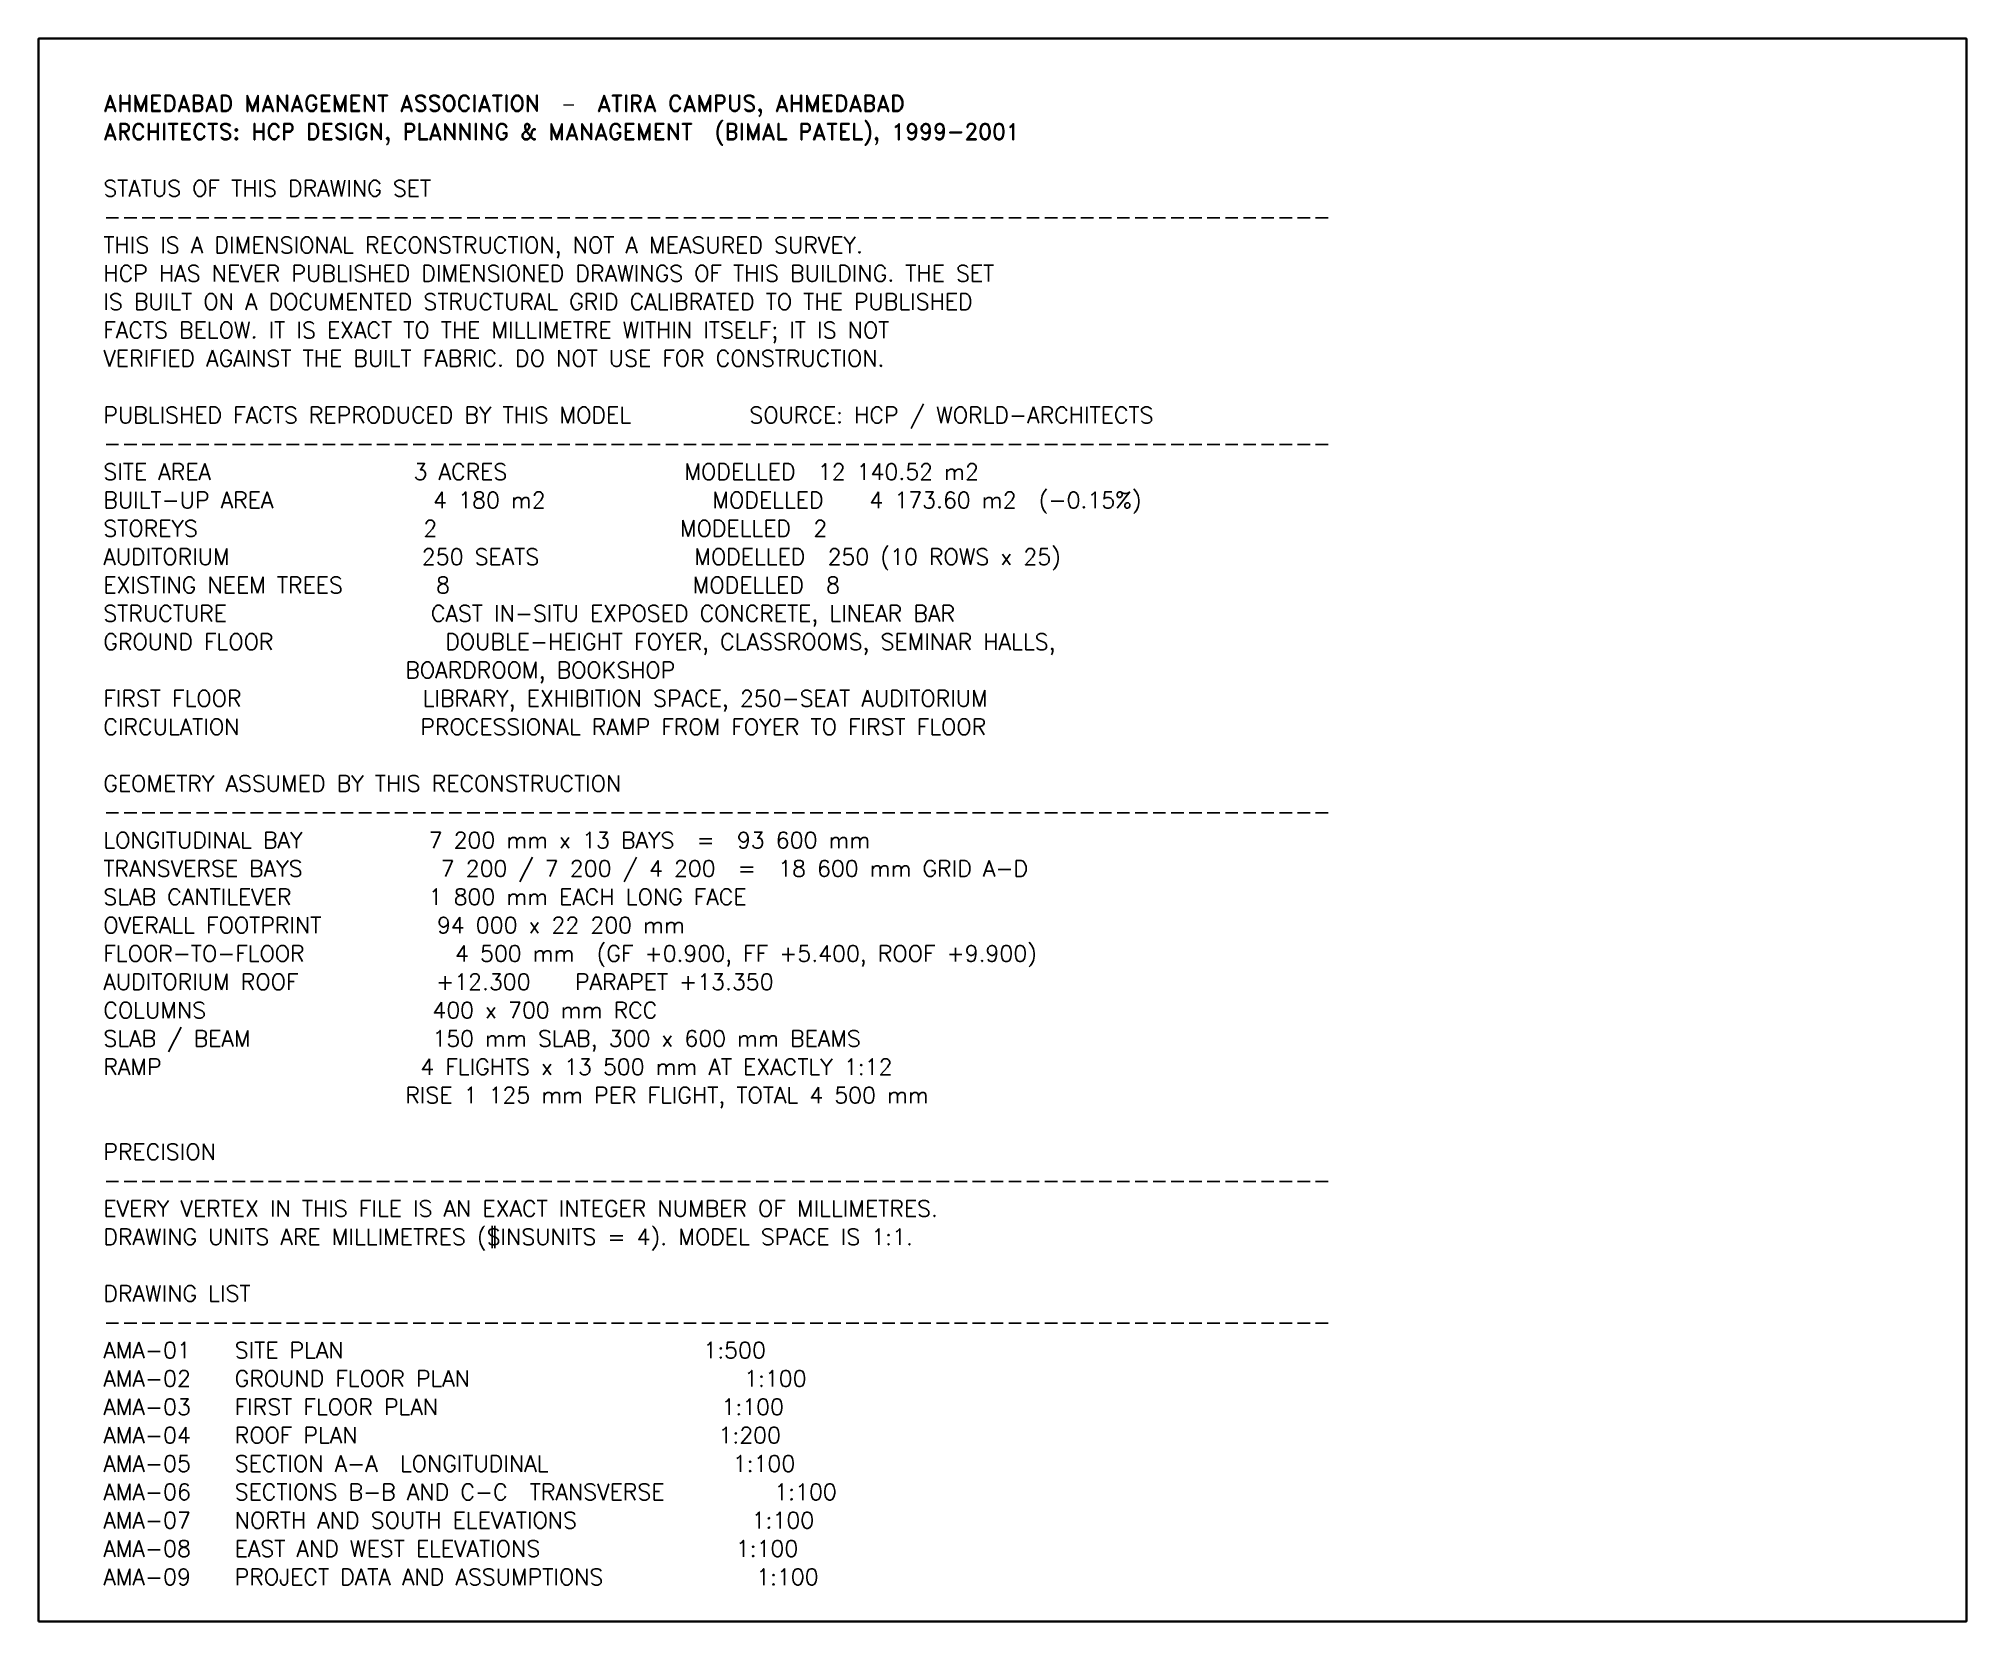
# Model space of a CAD drawing. Header units: millimetres. Extents: x -33945 to 191000, y -348875 to 205218.
# Drawn here: x 143400 to 191000, y -17500 to 21600 of the extents above; entities that cross this region are included whole.
import ezdxf
from ezdxf.enums import TextEntityAlignment as Align

# ---------------------------------------------------------------- set-up
doc = ezdxf.new("R2010")
doc.units = ezdxf.units.MM
doc.header["$LTSCALE"] = 50
doc.layers.add('A-ANNO-TEXT', color=7, linetype='Continuous', lineweight=18)
doc.layers.add('A-ANNO-TTLB', color=7, linetype='Continuous', lineweight=35)
doc.styles.add('AMA-NOTE', font='romans.shx', dxfattribs={"width": 0.85})
doc.styles.add('AMA-TITLE', font='romand.shx', dxfattribs={"width": 0.9})

msp = doc.modelspace()

# ---------------------------------------------------------------- texts
at = {"layer": 'A-ANNO-TEXT'}
for s, style, p in [('AHMEDABAD MANAGEMENT ASSOCIATION  —  ATIRA CAMPUS, AHMEDABAD', 'AMA-TITLE', (145000, 20000)), ('ARCHITECTS: HCP DESIGN, PLANNING & MANAGEMENT  (BIMAL PATEL), 1999-2001', 'AMA-TITLE', (145000, 19300)), ('STATUS OF THIS DRAWING SET', 'AMA-NOTE', (145000, 17900)), ('--------------------------------------------------------------------', 'AMA-NOTE', (145000, 17200)), ('THIS IS A DIMENSIONAL RECONSTRUCTION, NOT A MEASURED SURVEY.', 'AMA-NOTE', (145000, 16500)), ('HCP HAS NEVER PUBLISHED DIMENSIONED DRAWINGS OF THIS BUILDING. THE SET', 'AMA-NOTE', (145000, 15800)), ('IS BUILT ON A DOCUMENTED STRUCTURAL GRID CALIBRATED TO THE PUBLISHED', 'AMA-NOTE', (145000, 15100)), ('FACTS BELOW. IT IS EXACT TO THE MILLIMETRE WITHIN ITSELF; IT IS NOT', 'AMA-NOTE', (145000, 14400)), ('VERIFIED AGAINST THE BUILT FABRIC. DO NOT USE FOR CONSTRUCTION.', 'AMA-NOTE', (145000, 13700)), ('PUBLISHED FACTS REPRODUCED BY THIS MODEL      SOURCE: HCP / WORLD-ARCHITECTS', 'AMA-NOTE', (145000, 12300)), ('--------------------------------------------------------------------', 'AMA-NOTE', (145000, 11600)), ('SITE AREA                3 ACRES              MODELLED  12 140.52 m2', 'AMA-NOTE', (145000, 10900)), ('BUILT-UP AREA            4 180 m2             MODELLED   4 173.60 m2  (-0.15%)', 'AMA-NOTE', (145000, 10200)), ('STOREYS                  2                    MODELLED  2', 'AMA-NOTE', (145000, 9500)), ('AUDITORIUM               250 SEATS            MODELLED  250 (10 ROWS x 25)', 'AMA-NOTE', (145000, 8800)), ('EXISTING NEEM TREES      8                    MODELLED  8', 'AMA-NOTE', (145000, 8100)), ('STRUCTURE                CAST IN-SITU EXPOSED CONCRETE, LINEAR BAR', 'AMA-NOTE', (145000, 7400)), ('GROUND FLOOR             DOUBLE-HEIGHT FOYER, CLASSROOMS, SEMINAR HALLS,', 'AMA-NOTE', (145000, 6700)), ('                         BOARDROOM, BOOKSHOP', 'AMA-NOTE', (145000, 6000)), ('FIRST FLOOR              LIBRARY, EXHIBITION SPACE, 250-SEAT AUDITORIUM', 'AMA-NOTE', (145000, 5300)), ('CIRCULATION              PROCESSIONAL RAMP FROM FOYER TO FIRST FLOOR', 'AMA-NOTE', (145000, 4600)), ('GEOMETRY ASSUMED BY THIS RECONSTRUCTION', 'AMA-NOTE', (145000, 3200)), ('--------------------------------------------------------------------', 'AMA-NOTE', (145000, 2500)), ('LONGITUDINAL BAY         7 200 mm x 13 BAYS  =  93 600 mm', 'AMA-NOTE', (145000, 1800)), ('TRANSVERSE BAYS          7 200 / 7 200 / 4 200  =  18 600 mm GRID A-D', 'AMA-NOTE', (145000, 1100)), ('SLAB CANTILEVER          1 800 mm EACH LONG FACE', 'AMA-NOTE', (145000, 400)), ('OVERALL FOOTPRINT        94 000 x 22 200 mm', 'AMA-NOTE', (145000, -300)), ('FLOOR-TO-FLOOR           4 500 mm  (GF +0.900, FF +5.400, ROOF +9.900)', 'AMA-NOTE', (145000, -1000)), ('AUDITORIUM ROOF          +12.300   PARAPET +13.350', 'AMA-NOTE', (145000, -1700)), ('COLUMNS                  400 x 700 mm RCC', 'AMA-NOTE', (145000, -2400)), ('SLAB / BEAM              150 mm SLAB, 300 x 600 mm BEAMS', 'AMA-NOTE', (145000, -3100)), ('RAMP                     4 FLIGHTS x 13 500 mm AT EXACTLY 1:12', 'AMA-NOTE', (145000, -3800)), ('                         RISE 1 125 mm PER FLIGHT, TOTAL 4 500 mm', 'AMA-NOTE', (145000, -4500)), ('PRECISION', 'AMA-NOTE', (145000, -5900)), ('--------------------------------------------------------------------', 'AMA-NOTE', (145000, -6600)), ('EVERY VERTEX IN THIS FILE IS AN EXACT INTEGER NUMBER OF MILLIMETRES.', 'AMA-NOTE', (145000, -7300)), ('DRAWING UNITS ARE MILLIMETRES ($INSUNITS = 4). MODEL SPACE IS 1:1.', 'AMA-NOTE', (145000, -8000)), ('DRAWING LIST', 'AMA-NOTE', (145000, -9400)), ('--------------------------------------------------------------------', 'AMA-NOTE', (145000, -10100)), ('AMA-01   SITE PLAN                             1:500', 'AMA-NOTE', (145000, -10800)), ('AMA-02   GROUND FLOOR PLAN                     1:100', 'AMA-NOTE', (145000, -11500)), ('AMA-03   FIRST FLOOR PLAN                      1:100', 'AMA-NOTE', (145000, -12200)), ('AMA-04   ROOF PLAN                             1:200', 'AMA-NOTE', (145000, -12900)), ('AMA-05   SECTION A-A  LONGITUDINAL             1:100', 'AMA-NOTE', (145000, -13600)), ('AMA-06   SECTIONS B-B AND C-C  TRANSVERSE      1:100', 'AMA-NOTE', (145000, -14300)), ('AMA-07   NORTH AND SOUTH ELEVATIONS            1:100', 'AMA-NOTE', (145000, -15000)), ('AMA-08   EAST AND WEST ELEVATIONS              1:100', 'AMA-NOTE', (145000, -15700)), ('AMA-09   PROJECT DATA AND ASSUMPTIONS          1:100', 'AMA-NOTE', (145000, -16400))]:
    msp.add_text(s, height=400, dxfattribs=dict(at, style=style)).set_placement(p, align=Align.MIDDLE_LEFT)

# ---------------------------------------------------------------- linework, layer by layer
at = {"layer": 'A-ANNO-TTLB'}
msp.add_lwpolyline([(143400, -17500), (191000, -17500), (191000, 21600), (143400, 21600)], close=True, dxfattribs=at)

msp.set_redraw_order([(e.dxf.handle, doc.entitydb.next_handle()) for e in msp.query("TEXT MTEXT ATTDEF DIMENSION ARC_DIMENSION")])  # texts and dimensions are drawn at this point

doc.saveas('drawing.dxf')
